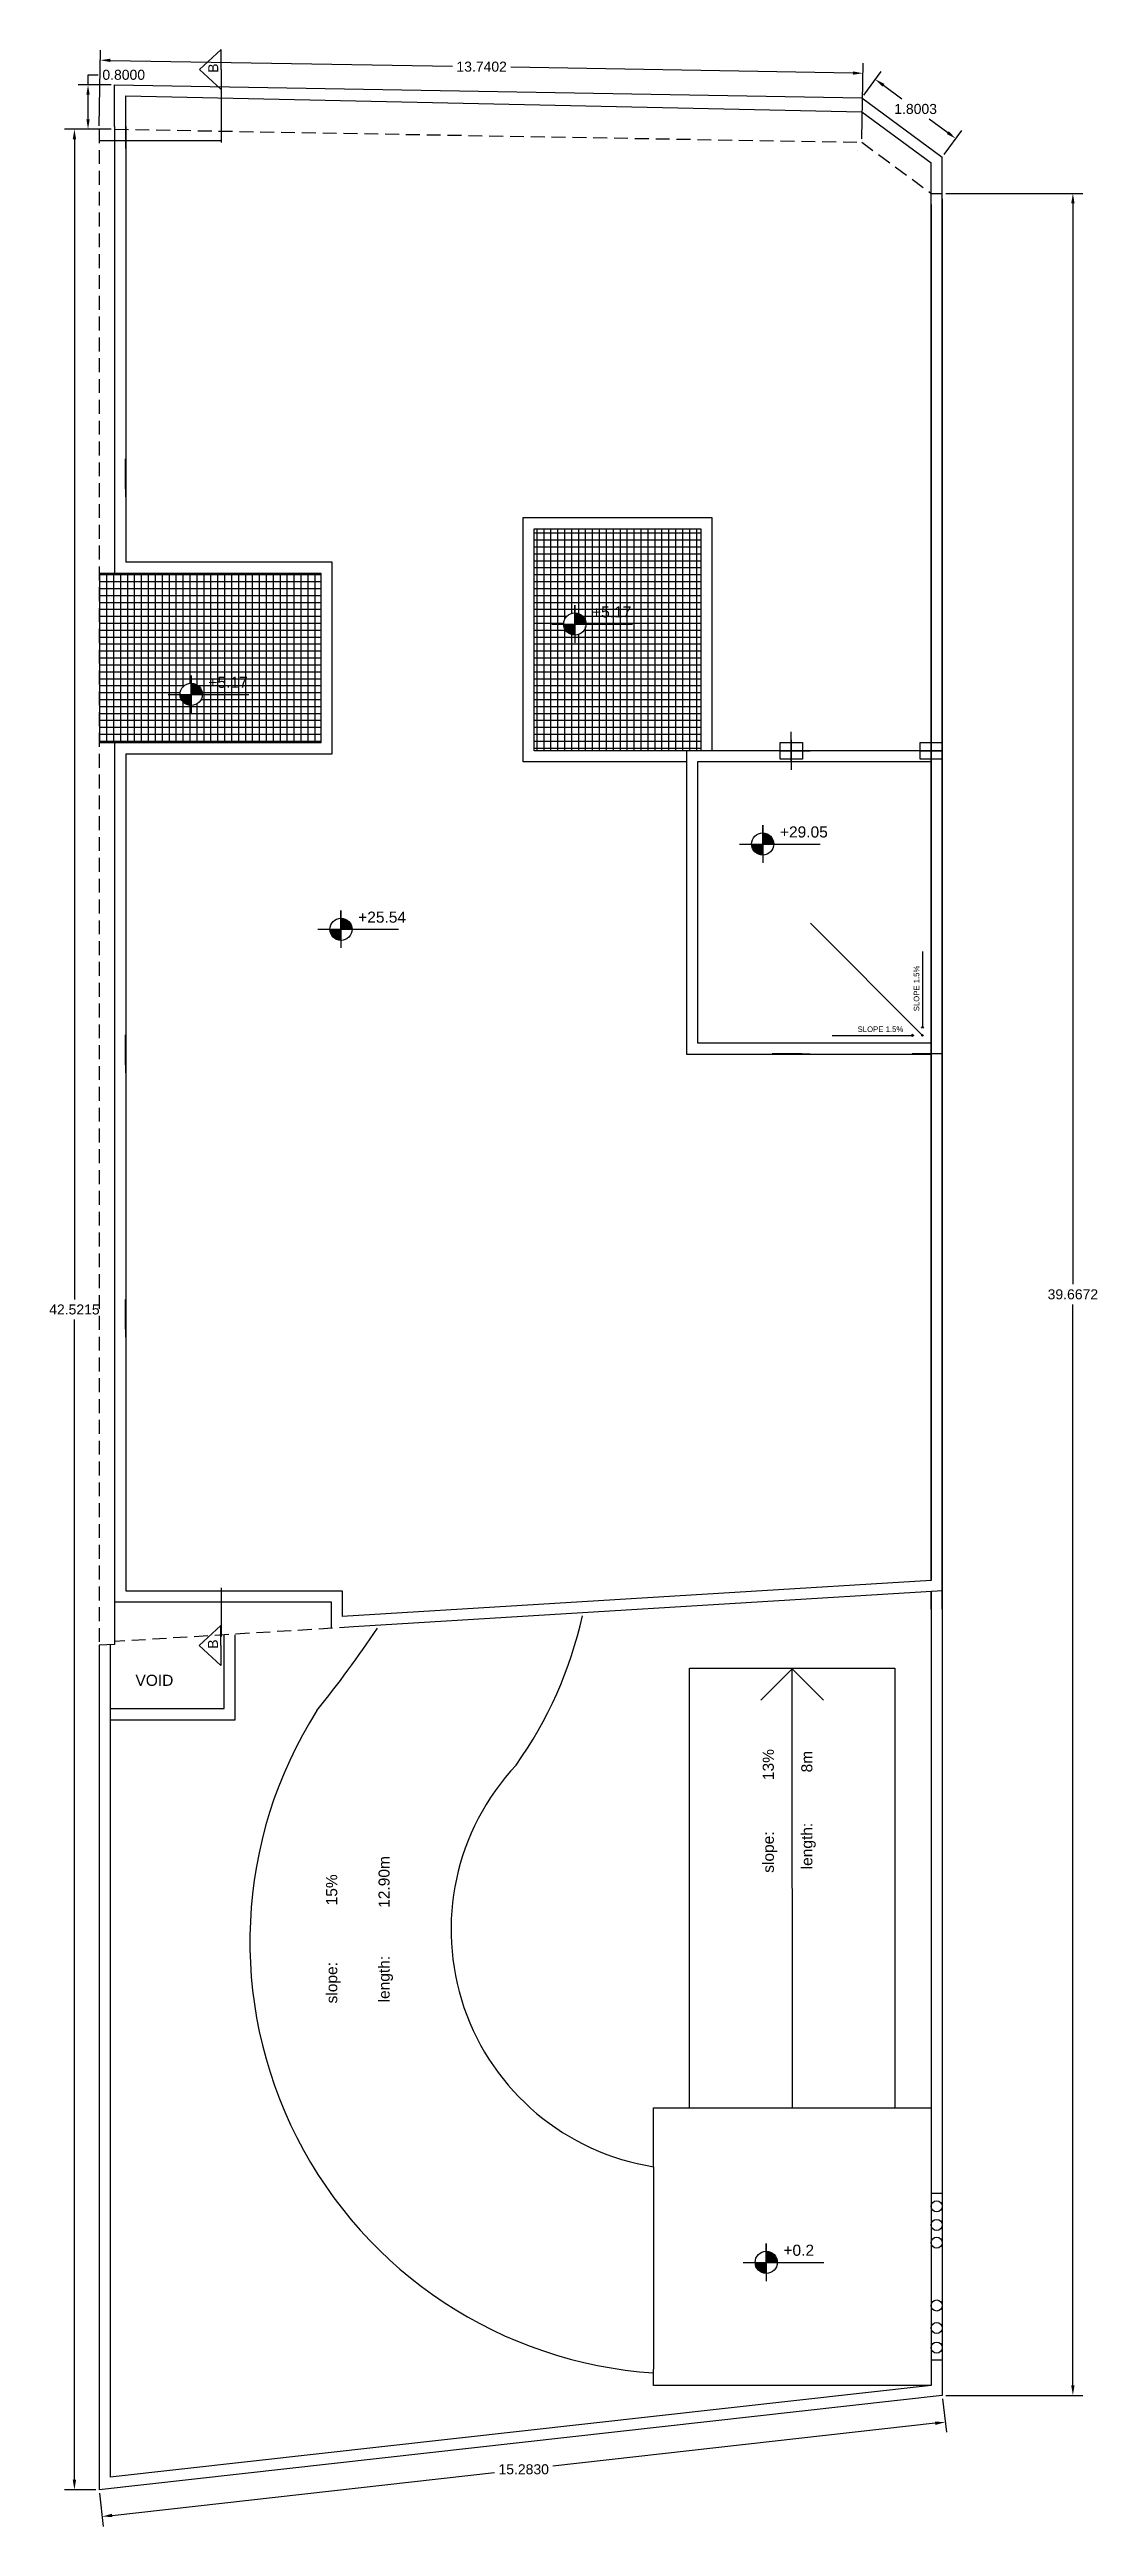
# Model space of a CAD drawing. Header units: inches. Extents: x 5 to 162, y 3 to 116.
# Drawn here: x 133.33 to 152.21, y 70.94 to 115.56 of the extents above; entities that cross this region are included whole.
import ezdxf

# ---------------------------------------------------------------- set-up
doc = ezdxf.new("R2010")
doc.units = ezdxf.units.IN
doc.header["$MEASUREMENT"] = 0
doc.linetypes.add('DASHED2', pattern=[0.375, 0.25, -0.125])
doc.styles.get("Standard").update_dxf_attribs({"font": 'arial.ttf'})
doc.dimstyles.get("Standard").update_dxf_attribs({"dimtxt": 0.18, "dimasz": 0.18, "dimexe": 0.18, "dimexo": 0.0625, "dimgap": 0.09, "dimtad": 0, "dimtih": 1, "dimtoh": 1, "dimdec": 4, "dimzin": 0, "dimdsep": 46, "dimtxsty": 'Standard', "dimcen": 0.09, "dimadec": 0, "dimazin": 0, "dimtfac": 1, "dimtdec": 4, "dimtofl": 0, "dimtmove": 0, "dimatfit": 3, "dimfxl": 1, "dimtolj": 1, "dimtzin": 0, "dimarcsym": 0})

msp = doc.modelspace()

# ---------------------------------------------------------------- texts
at = {"attachment_point": 1, "rotation": 90}
for s, width, heights, insert, char_height in [('B', 1.1155648, [0], (136.19363, 115.14081), 0.18), ('SLOPE 1.5%', 0.8194436, [0.12562], (148.90326, 98.23521), 0.1), ('B', 1.1155648, [0], (136.18852, 86.7518), 0.18)]:
    msp.add_mtext_dynamic_manual_height_columns(s, width=width, gutter_width=1, heights=heights, dxfattribs=dict(at, insert=insert, char_height=char_height))
at = {"attachment_point": 1}
for s, width, heights, insert, char_height in [('+5.17', 0.4837455, [0.20423], (143.10826, 105.52857), 0.2), ('+5.17', 0.4837455, [0.20423], (136.19675, 104.26152), 0.2), ('+29.05', 0.8467652, [0.22977], (146.49279, 101.5656), 0.2), ('+25.54', 0.7290008, [0.17973], (138.89516, 100.03056), 0.2), ('SLOPE 1.5%', 0.8194436, [0.12562], (147.89193, 97.96166), 0.1), ('VOID', 0.7418839, [0.20696], (134.88247, 86.28275), 0.2), ('+0.2', 0.7815672, [0.17874], (146.55592, 76.01631), 0.2)]:
    msp.add_mtext_dynamic_manual_height_columns(s, width=width, gutter_width=1, heights=heights, dxfattribs=dict(at, insert=insert, char_height=char_height))
note = msp.add_mtext_dynamic_manual_height_columns('\\pi-0.6,l0.8,t0.8;slope:', width=1.0696142, gutter_width=0, heights=[0.46082, 0], dxfattribs=dict(insert=(146.18303, 82.51529), char_height=0.2, attachment_point=1, rotation=90))
for column, words in zip(note.columns.linked_columns, ['\\pl0.8,t0,0.8;^I13%']):
    column.text = words
note = msp.add_mtext_dynamic_manual_height_columns('\\pi-0.6,l0.8,t0.8;length:', width=1.0897244, gutter_width=0.05625, heights=[0.39835, 0], dxfattribs=dict(insert=(146.87701, 82.57771), char_height=0.2, attachment_point=1, rotation=90))
for column, words in zip(note.columns.linked_columns, ['\\pl0.8,t0,0.8;^I8m']):
    column.text = words
note = msp.add_mtext_dynamic_manual_height_columns('\\pi-0.6,l0.8,t0.8,2.6;length:', width=1.1035502, gutter_width=0, heights=[0.34861, 0], dxfattribs=dict(insert=(139.26115, 80.18034), char_height=0.2, attachment_point=1, rotation=90))
for column, words in zip(note.columns.linked_columns, ['\\pl0.8,t0,0.8,2.6;^I12.90m']):
    column.text = words
note = msp.add_mtext_dynamic_manual_height_columns('\\pi-0.6,l0.8,t0.8;slope:', width=1.1660029, gutter_width=0, heights=[0.38353, 0], dxfattribs=dict(insert=(138.31741, 80.16254), char_height=0.2, attachment_point=1, rotation=90))
for column, words in zip(note.columns.linked_columns, ['\\pl0.8,t0,0.8;^I15%']):
    column.text = words

# ---------------------------------------------------------------- blocks, each defined once
blk = doc.blocks.new('*U2')
blk.add_lwpolyline([(-0.2, 0), (0.2, 0), (0.2, -0.3), (-0.2, -0.3)], close=True)
blk = doc.blocks.new('*D146')
at = {"color": 0, "lineweight": -2, "transparency": 16777216}
for p, q in [((134.444, 114.924), (133.848, 114.924)), ((134.028, 114.924), (134.028, 115.104)), ((134.028, 115.104), (134.208, 115.104)), ((134.028, 114.304), (134.028, 114.744)), ((134.444, 114.124), (133.848, 114.124))]:
    blk.add_line(p, q, dxfattribs=at)
at = {"color": 0, "transparency": 16777216}
for points in [[(133.998, 114.744), (134.058, 114.744), (134.028, 114.924)], [(133.998, 114.304), (134.058, 114.304), (134.028, 114.124)]]:
    blk.add_solid(points, dxfattribs=at)
at = {"layer": 'Defpoints', "color": 0, "transparency": 16777216}
for p in [(134.028, 114.924), (134.507, 114.924), (134.507, 114.124)]:
    blk.add_point(p, dxfattribs=at)
at = {"color": 0, "transparency": 16777216, "insert": (134.671, 115.104), "char_height": 0.18, "attachment_point": 5}
blk.add_mtext('\\A1;0.8000', dxfattribs=at)
blk = doc.blocks.new('*D151')
at = {"color": 0, "lineweight": -2, "transparency": 16777216}
for p, q in [((149.479, 112.969), (151.95, 112.969)), ((151.77, 112.789), (151.77, 93.317)), ((151.77, 73.482), (151.77, 92.953)), ((149.479, 73.302), (151.95, 73.302))]:
    blk.add_line(p, q, dxfattribs=at)
at = {"color": 0, "transparency": 16777216}
for points in [[(151.74, 112.789), (151.8, 112.789), (151.77, 112.969)], [(151.74, 73.482), (151.8, 73.482), (151.77, 73.302)]]:
    blk.add_solid(points, dxfattribs=at)
at = {"layer": 'Defpoints', "color": 0, "transparency": 16777216}
for p in [(149.417, 112.969), (149.417, 73.302), (151.77, 73.302)]:
    blk.add_point(p, dxfattribs=at)
at = {"color": 0, "transparency": 16777216, "insert": (151.77, 93.135), "char_height": 0.18, "attachment_point": 5}
blk.add_mtext('\\A1;39.6672', dxfattribs=at)
blk = doc.blocks.new('*D152')
at = {"color": 0, "lineweight": -2, "transparency": 16777216}
for p, q in [((149.424, 73.24), (149.491, 72.64)), ((149.292, 72.799), (142.401, 72.028)), ((134.461, 71.139), (141.352, 71.91)), ((134.235, 71.539), (134.303, 70.94))]:
    blk.add_line(p, q, dxfattribs=at)
at = {"color": 0, "transparency": 16777216}
for points in [[(149.288, 72.829), (149.295, 72.769), (149.471, 72.819)], [(134.458, 71.169), (134.465, 71.109), (134.282, 71.119)]]:
    blk.add_solid(points, dxfattribs=at)
at = {"layer": 'Defpoints', "color": 0, "transparency": 16777216}
for p in [(149.417, 73.302), (134.228, 71.602), (134.282, 71.119)]:
    blk.add_point(p, dxfattribs=at)
at = {"color": 0, "transparency": 16777216, "insert": (141.877, 71.969), "char_height": 0.18, "attachment_point": 5}
blk.add_mtext('\\A1;15.2830', dxfattribs=at)
blk = doc.blocks.new('*D153')
at = {"color": 0, "lineweight": -2, "transparency": 16777216}
for p, q in [((134.166, 114.123), (133.603, 114.123)), ((133.783, 113.943), (133.783, 93.044)), ((133.783, 71.782), (133.783, 92.68)), ((134.166, 71.602), (133.603, 71.602))]:
    blk.add_line(p, q, dxfattribs=at)
at = {"color": 0, "transparency": 16777216}
for points in [[(133.753, 113.943), (133.813, 113.943), (133.783, 114.123)], [(133.753, 71.782), (133.813, 71.782), (133.783, 71.602)]]:
    blk.add_solid(points, dxfattribs=at)
at = {"layer": 'Defpoints', "color": 0, "transparency": 16777216}
for p in [(133.783, 114.123), (134.228, 114.123), (134.228, 71.602)]:
    blk.add_point(p, dxfattribs=at)
at = {"color": 0, "transparency": 16777216, "insert": (133.783, 92.862), "char_height": 0.18, "attachment_point": 5}
blk.add_mtext('\\A1;42.5215', dxfattribs=at)
blk = doc.blocks.new('*D154')
at = {"color": 0, "lineweight": -2, "transparency": 16777216}
for p, q in [((148.004, 114.739), (148.319, 115.167)), ((148.357, 114.916), (148.69, 114.671)), ((149.517, 114.062), (149.184, 114.307)), ((149.454, 113.672), (149.769, 114.1))]:
    blk.add_line(p, q, dxfattribs=at)
at = {"color": 0, "transparency": 16777216}
for points in [[(148.375, 114.94), (148.339, 114.891), (148.212, 115.022)], [(149.535, 114.086), (149.499, 114.038), (149.662, 113.955)]]:
    blk.add_solid(points, dxfattribs=at)
at = {"layer": 'Defpoints', "color": 0, "transparency": 16777216}
for p in [(147.967, 114.689), (149.662, 113.955), (149.417, 113.622)]:
    blk.add_point(p, dxfattribs=at)
at = {"color": 0, "transparency": 16777216, "insert": (148.937, 114.489), "char_height": 0.18, "attachment_point": 5}
blk.add_mtext('\\A1;1.8003', dxfattribs=at)
blk = doc.blocks.new('*D155')
at = {"color": 0, "lineweight": -2, "transparency": 16777216}
for p, q in [((134.23, 114.186), (134.253, 115.548)), ((134.43, 115.365), (140.595, 115.26)), ((147.808, 115.136), (141.643, 115.242)), ((147.968, 113.951), (147.991, 115.313))]:
    blk.add_line(p, q, dxfattribs=at)
at = {"color": 0, "transparency": 16777216}
for points in [[(134.43, 115.395), (134.429, 115.335), (134.25, 115.368)], [(147.808, 115.166), (147.807, 115.106), (147.988, 115.133)]]:
    blk.add_solid(points, dxfattribs=at)
at = {"layer": 'Defpoints', "color": 0, "transparency": 16777216}
for p in [(147.988, 115.133), (134.228, 114.123), (147.967, 113.889)]:
    blk.add_point(p, dxfattribs=at)
at = {"color": 0, "transparency": 16777216, "insert": (141.119, 115.251), "char_height": 0.18, "attachment_point": 5}
blk.add_mtext('\\A1;13.7402', dxfattribs=at)

# ---------------------------------------------------------------- dimensions: what is measured, and where the dimension line sits
for base, p1, p2, picture, middle in [((134.02771, 114.92415), (134.50664, 114.12415), (134.50664, 114.92415), '*D146', (134.67103, 115.10415)), ((133.78337, 114.12305), (134.22845, 71.60158), (134.22845, 114.12305), '*D153', (133.78337, 92.86231)), ((151.77005, 73.30166), (149.41664, 112.96883), (149.41664, 73.30166), '*D151', (151.77005, 93.13525))]:
    dim = msp.add_linear_dim(base=base, p1=p1, p2=p2, angle=90, dimstyle='Standard')
    dim.commit()
    dim.dimension.update_dxf_attribs({"geometry": picture, "text_midpoint": middle})
for p1, p2, distance, picture, middle in [((134.22845, 114.12305), (147.96664, 113.88869), 1.24487, '*D155', (141.11878, 115.25056)), ((147.96664, 114.68869), (149.41664, 113.62166), 0.41411, '*D154', (148.93708, 114.48871)), ((149.41664, 73.30166), (134.22845, 71.60158), 0.48572, '*D152', (141.87657, 71.96891))]:
    dim = msp.add_aligned_dim(p1=p1, p2=p2, distance=distance, dimstyle='Standard')
    dim.commit()
    dim.dimension.update_dxf_attribs({"geometry": picture, "text_midpoint": middle})

# ---------------------------------------------------------------- hatches: boundary and pattern name
h = msp.add_hatch()
h.set_pattern_fill('ANSI37', color=256, angle=45)
h.set_pattern_definition([(90, (-99.50704, 20.85136), (-0.125, 3e-17), []), (180, (-99.50704, 20.85136), (-3e-17, -0.125), [])])
h.paths.add_polyline_path([(138.22845, 106.12415), (134.22845, 106.12415), (134.22845, 103.07415), (138.22845, 103.07415)])
h.paths.add_polyline_path([(136.08664, 103.94269, -1), (135.68664, 103.94269, -1)], flags=16)
h.paths.add_polyline_path([(145.06664, 102.92815), (145.06664, 106.92815), (142.06664, 106.92815), (142.06664, 102.92815)])
h.paths.add_polyline_path([(142.59815, 105.20974, -1), (142.99815, 105.20974, -1)], flags=16)
h.paths.add_polyline_path([(136.13119, 103.9515), (136.93815, 103.9515), (136.93815, 104.36364), (136.13119, 104.36364)], flags=24)
h.paths.add_polyline_path([(143.04271, 105.21855), (143.84966, 105.21855), (143.84966, 105.63069), (143.04271, 105.63069)], flags=24)
h = msp.add_hatch(color=256)
h.dxf.hatch_style = 1
h.paths.add_polyline_path([(142.79815, 105.40974), (142.79815, 105.20974), (142.99815, 105.20974, 0.41421356)])
h.paths.add_polyline_path([(142.79815, 105.00974), (142.79815, 105.20974), (142.59815, 105.20974, 0.41421356)])
h = msp.add_hatch(color=256)
h.dxf.hatch_style = 1
h.paths.add_polyline_path([(135.88664, 104.14269), (135.88664, 103.94269), (136.08664, 103.94269, 0.41421356)])
h.paths.add_polyline_path([(135.88664, 103.74269), (135.88664, 103.94269), (135.68664, 103.94269, 0.41421356)])
h = msp.add_hatch(color=256)
h.dxf.hatch_style = 1
h.paths.add_polyline_path([(146.18269, 101.44677), (146.18269, 101.24677), (146.38269, 101.24677, 0.41421356)])
h.paths.add_polyline_path([(146.18269, 101.04677), (146.18269, 101.24677), (145.98269, 101.24677, 0.41421356)])
h = msp.add_hatch(color=256)
h.dxf.hatch_style = 1
h.paths.add_polyline_path([(138.58506, 99.91172), (138.58506, 99.71172), (138.78506, 99.71172, 0.41421356)])
h.paths.add_polyline_path([(138.58506, 99.51172), (138.58506, 99.71172), (138.38506, 99.71172, 0.41421356)])
h = msp.add_hatch(color=256)
h.dxf.hatch_style = 1
h.paths.add_polyline_path([(149.04806, 97.80154, 1), (149.07378, 97.80154, 1)])
h = msp.add_hatch(color=256)
h.dxf.hatch_style = 1
h.paths.add_polyline_path([(146.24582, 75.89748), (146.24582, 75.69748), (146.44582, 75.69748, 0.41421356)])
h.paths.add_polyline_path([(146.24582, 75.49748), (146.24582, 75.69748), (146.04582, 75.69748, 0.41421356)])

# ---------------------------------------------------------------- linework, layer by layer
for p, q in [((136.42845, 115.55993), (136.03334, 115.19993)), ((136.42845, 114.83993), (136.03334, 115.19993)), ((136.42845, 115.19993), (136.42845, 115.55993)), ((136.42845, 115.19993), (136.42845, 113.88727)), ((136.42845, 115.19993), (136.42845, 114.83993)), ((134.50664, 114.17415), (134.50664, 114.92415)), ((134.50664, 114.92415), (147.96664, 114.68869)), ((134.70664, 113.97615), (134.70664, 114.72615)), ((134.70664, 114.72615), (147.96664, 114.44037)), ((147.96664, 114.68869), (149.41664, 113.62166)), ((134.70664, 113.77815), (134.70664, 114.31771)), ((147.96664, 114.44037), (149.21664, 113.52052)), ((134.22845, 113.92305), (134.37845, 113.92305)), ((134.37845, 113.92305), (136.42845, 113.92305)), ((134.50664, 114.17415), (134.50664, 106.12415)), ((134.50664, 113.97615), (134.50664, 107.84615)), ((134.70664, 114.17415), (134.70664, 106.32415)), ((134.70664, 114.17415), (134.70664, 113.63459)), ((147.89826, 113.74069), (147.89871, 113.74036)), ((149.21664, 112.77052), (149.21664, 113.52052)), ((149.41664, 112.87166), (149.41664, 113.62166)), ((149.21664, 112.96883), (149.41664, 112.96883)), ((149.21664, 112.77052), (149.21664, 87.98215)), ((149.21664, 87.98215), (149.21664, 112.77052)), ((149.21664, 112.77052), (149.21664, 87.98215)), ((149.21664, 112.39069), (149.21664, 112.64069)), ((149.41664, 87.46215), (149.41664, 112.87166)), ((149.41664, 112.87166), (149.41664, 73.30166)), ((149.21664, 111.09069), (149.21664, 110.99069)), ((134.70464, 107.64815), (134.70464, 108.18771)), ((134.70464, 108.04415), (134.70464, 107.50459)), ((149.21664, 107.64815), (149.21664, 108.18771)), ((149.21664, 108.04415), (149.21664, 107.50459)), ((141.86664, 102.72815), (141.86664, 107.12815)), ((141.86664, 107.12815), (145.26664, 107.12815)), ((142.56664, 107.12815), (144.56664, 107.12815)), ((145.26664, 107.12815), (145.26664, 102.92815)), ((142.06664, 102.92815), (142.06664, 106.92815)), ((142.06664, 106.92815), (145.06664, 106.92815)), ((145.06664, 106.92815), (145.06664, 102.92815)), ((138.42845, 106.32415), (134.70664, 106.32415)), ((138.42845, 102.87415), (138.42845, 106.32415)), ((138.22845, 106.12415), (134.22845, 106.12415)), ((138.22845, 103.07415), (138.22845, 106.12415)), ((142.79815, 105.20974), (142.79815, 105.54905)), ((142.79815, 105.54905), (142.79815, 104.87313)), ((142.38084, 105.20974), (143.83568, 105.20974)), ((135.88664, 103.94269), (135.88664, 104.282)), ((135.88664, 104.282), (135.88664, 103.60608)), ((135.46933, 103.94269), (136.92416, 103.94269)), ((134.22845, 103.07415), (138.22845, 103.07415)), ((134.50664, 103.07415), (134.50664, 87.71615)), ((134.50664, 103.07415), (134.50664, 97.66415)), ((146.69664, 102.72815), (146.69664, 103.26771)), ((146.69664, 103.12415), (146.69664, 102.58459)), ((149.21664, 102.72815), (149.21664, 103.26771)), ((149.21664, 103.12415), (149.21664, 102.58459)), ((134.50464, 102.92615), (134.50464, 97.46615)), ((134.50464, 102.87415), (134.50664, 102.87415)), ((134.70664, 102.87415), (134.70664, 87.79415)), ((134.70664, 102.87415), (138.42845, 102.87415)), ((144.80764, 102.72815), (141.86664, 102.72815)), ((145.00764, 102.92815), (142.06664, 102.92815)), ((145.06664, 102.92815), (142.06664, 102.92815)), ((149.21764, 102.92815), (144.80764, 102.92815)), ((144.80764, 102.92815), (144.80764, 101.59536)), ((149.21764, 102.72815), (145.00764, 102.72815)), ((145.00764, 102.72815), (145.00764, 99.88415)), ((145.26664, 102.72815), (145.00764, 102.72815)), ((146.49864, 102.92615), (147.0382, 102.92615)), ((149.41464, 102.92615), (148.87508, 102.92615)), ((149.01864, 102.92615), (149.41664, 102.92615)), ((144.80764, 101.59536), (144.80764, 100.54536)), ((146.18269, 101.24677), (146.18269, 101.58608)), ((146.18269, 101.58608), (146.18269, 100.91015)), ((149.21664, 101.55175), (149.21664, 98.8849)), ((145.76537, 101.24677), (147.22021, 101.24677)), ((149.21664, 101.25535), (149.21664, 100.95895)), ((144.80764, 100.55536), (144.80764, 100.54536)), ((144.80764, 100.54536), (144.80764, 97.46415)), ((149.21664, 100.66255), (149.21664, 100.36615)), ((138.58506, 99.71172), (138.58506, 100.05104)), ((138.58506, 100.05104), (138.58506, 99.37511)), ((149.21664, 100.06975), (149.21664, 99.77331)), ((138.16775, 99.71172), (139.62258, 99.71172)), ((145.00764, 99.88415), (145.00764, 97.66415)), ((149.06092, 97.80154), (147.04109, 99.82136)), ((149.06092, 99.30992), (149.06092, 97.95711)), ((149.21664, 99.47691), (149.21664, 99.18051)), ((134.70464, 97.26815), (134.70464, 97.80771)), ((147.43649, 97.80154), (148.87603, 97.80154)), ((148.87603, 97.78154), (148.87603, 97.82154)), ((148.87603, 97.82154), (148.90439, 97.80154)), ((148.90439, 97.80154), (148.87603, 97.78154)), ((149.04092, 97.95711), (149.08092, 97.95711)), ((149.06092, 97.92874), (149.04092, 97.95711)), ((149.08092, 97.95711), (149.06092, 97.92874)), ((149.21664, 97.26815), (149.21664, 97.80771)), ((134.70464, 97.66415), (134.70464, 97.12459)), ((144.80764, 97.46415), (149.21764, 97.46415)), ((145.00764, 97.66415), (149.21764, 97.66415)), ((146.89464, 97.46615), (146.35508, 97.46615)), ((146.49864, 97.46615), (147.0382, 97.46615)), ((149.41464, 97.46615), (148.87508, 97.46615)), ((149.21664, 97.66415), (149.21664, 97.12459)), ((134.70464, 92.50615), (134.70464, 93.04571)), ((134.70464, 92.90215), (134.70464, 92.36259)), ((149.21664, 92.50615), (149.21664, 93.04571)), ((149.21664, 92.90215), (149.21664, 92.36259)), ((134.50664, 92.70415), (134.50664, 87.91415)), ((134.50664, 88.11215), (134.50664, 87.86215)), ((149.21864, 87.98227), (138.60864, 87.33227)), ((149.21664, 88.31015), (149.21664, 87.98215)), ((134.50664, 87.86215), (134.50582, 87.80215)), ((134.50664, 87.80215), (134.50664, 86.8306)), ((134.50664, 87.59415), (138.40864, 87.59415)), ((134.70664, 87.79415), (138.60864, 87.79415)), ((136.42845, 87.84657), (136.42845, 86.97087)), ((138.40864, 87.59415), (138.40864, 87.11965)), ((138.60864, 87.79415), (138.60864, 87.33227)), ((149.41864, 87.79415), (138.80864, 87.14415)), ((149.21664, 87.78177), (149.21664, 87.77059)), ((149.21664, 87.78177), (149.21664, 87.46215)), ((149.21664, 87.46215), (149.21664, 87.78177)), ((149.21664, 87.78177), (149.21664, 73.48052)), ((149.21864, 87.49415), (149.21864, 87.78189)), ((149.21864, 87.78189), (149.21864, 87.35059)), ((136.42333, 87.17093), (136.02823, 86.81093)), ((136.42333, 86.81093), (136.42333, 87.17093)), ((134.50664, 86.8306), (134.22845, 86.81356)), ((134.22845, 86.81356), (134.22845, 71.60158)), ((134.42845, 86.81356), (134.42845, 71.82521)), ((136.42333, 86.45093), (136.02823, 86.81093)), ((136.42333, 86.81093), (136.42333, 86.45093)), ((136.47845, 85.67356), (136.47845, 87.0014)), ((136.67845, 85.47356), (136.67845, 87.0014)), ((144.862, 78.49269), (144.862, 86.40369)), ((144.862, 86.40369), (148.562, 86.40369)), ((146.712, 86.39222), (146.14698, 85.82587)), ((146.71664, 78.48122), (146.712, 86.39222)), ((146.712, 86.39222), (147.27768, 85.82654)), ((148.562, 86.40369), (148.562, 78.49269)), ((134.42845, 85.67356), (136.47845, 85.67356)), ((134.42845, 85.47356), (136.67845, 85.47356)), ((144.862, 78.48122), (144.862, 85.40617)), ((148.562, 85.40617), (148.562, 78.48122)), ((144.21664, 78.48122), (149.21664, 78.48122)), ((144.21668, 77.41941), (144.21668, 78.48122)), ((144.21668, 77.41941), (144.21668, 73.77195)), ((149.41664, 76.93884), (149.21709, 76.93886)), ((146.24582, 75.69748), (146.24582, 76.03679)), ((146.24582, 76.03679), (146.24582, 75.36087)), ((145.8285, 75.69748), (147.28334, 75.69748)), ((144.21664, 73.48122), (144.21668, 73.77195)), ((149.21664, 73.93884), (149.41664, 73.93884)), ((149.41664, 73.30166), (134.22845, 71.60158)), ((149.21664, 73.48052), (134.42845, 71.82521)), ((149.21664, 73.48052), (144.21664, 73.48122))]:
    msp.add_line(p, q)
at = {"linetype": 'DASHED2'}
for p, q in [((134.22845, 114.12305), (134.22845, 86.81356)), ((134.50664, 114.12415), (147.96664, 113.88869)), ((147.96664, 113.88869), (149.21664, 112.96883)), ((138.80864, 87.14415), (134.50664, 86.8806))]:
    msp.add_line(p, q, dxfattribs=at)
for centre, radius in [((142.79815, 105.20974), 0.2), ((135.88664, 103.94269), 0.2), ((146.18269, 101.24677), 0.2), ((138.58506, 99.71172), 0.2), ((149.06092, 97.80154), 0.01286), ((149.31686, 76.70823), 0.09978), ((149.31686, 76.37244), 0.09978), ((146.24582, 75.69748), 0.2), ((149.31686, 76.05227), 0.09978), ((149.31686, 74.91997), 0.09978), ((149.31686, 74.5139), 0.09978), ((149.31686, 74.1625), 0.09978)]:
    msp.add_circle(centre, radius)
for centre, radius, start, end in [((121.75217, 98.82895), 21.04551, 321.183101, 326.197251), ((135.78104, 88.9089), 7.32073, 324.471616, 347.679707), ((144.72841, 81.47454), 7.78479, 147.677712, 266.230866), ((144.89558, 81.69387), 4.32804, 136.833303, 260.975201)]:
    msp.add_arc(centre, radius, start, end)

# ---------------------------------------------------------------- block references
for p in [(146.69664, 103.07615), (149.21764, 103.07815)]:
    msp.add_blockref('*U2', p)

msp.set_redraw_order([(e.dxf.handle, doc.entitydb.next_handle()) for e in msp.query("TEXT MTEXT ATTDEF DIMENSION ARC_DIMENSION")])  # texts and dimensions are drawn at this point

doc.saveas('drawing.dxf')
